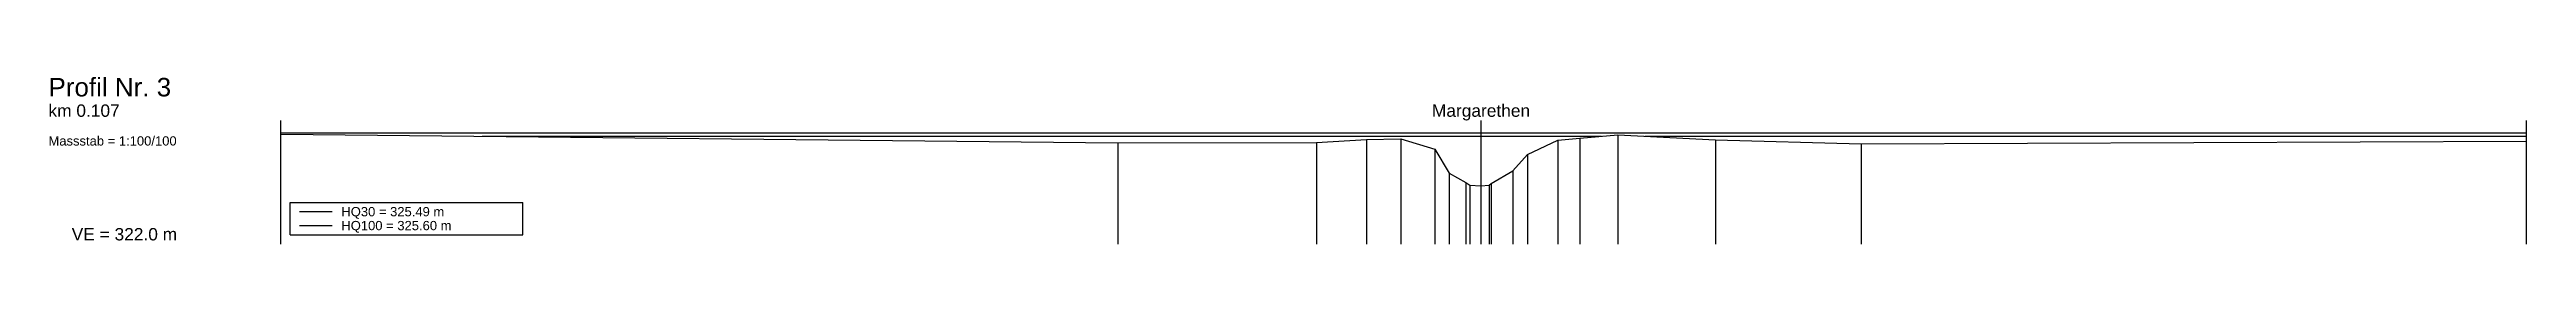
# Model space of a CAD drawing. Header units: millimetres. Extents: x -8 to 79, y -83 to 317.
# Drawn here: x -7.5 to 72.5, y -38 to -32.6 of the extents above; entities that cross this region are included whole.
import ezdxf
from ezdxf.enums import TextEntityAlignment as Align

# ---------------------------------------------------------------- set-up
doc = ezdxf.new("R2010")
doc.units = ezdxf.units.MM
doc.styles.get("Standard").update_dxf_attribs({"font": 'arial.ttf'})

msp = doc.modelspace()

# ---------------------------------------------------------------- texts
for s, height, p in [('Profil Nr. 3', 0.6, (-7.5, -33.4)), ('km 0.107', 0.4, (-7.5, -34)), ('Massstab = 1:100/100', 0.3, (-7.5, -34.9)), ('VE = 322.0 m', 0.4, (-6.75, -38))]:
    msp.add_text(s, height=height).set_placement(p, align=Align.BOTTOM_LEFT)
at = {"color": 1}
msp.add_text('Margarethen', height=0.4, dxfattribs=at).set_placement((38.72, -34), align=Align.BOTTOM_CENTER)
for s, p in [('HQ30 = 325.49 m', (1.95, -36.95)), ('HQ100 = 325.60 m', (1.95, -37.4))]:
    msp.add_text(s, height=0.3).set_placement(p, align=Align.MIDDLE_LEFT)

# ---------------------------------------------------------------- linework, layer by layer
at = {"layer": 'axis', "color": 1}
msp.add_line((38.72, -38), (38.72, -34), dxfattribs=at)
at = {"layer": 'frame'}
for p, q in [((0, -38), (0, -34)), ((72.45, -38), (72.45, -34)), ((0.3, -37.7), (0.3, -36.65)), ((0.3, -36.65), (7.8, -36.65)), ((7.8, -37.7), (7.8, -36.65)), ((0.3, -37.7), (7.8, -37.7))]:
    msp.add_line(p, q, dxfattribs=at)
at = {"layer": 'HQ100', "color": 3}
for p, q in [((0, -34.401), (72.45, -34.401)), ((0.6, -37.4), (1.65, -37.4))]:
    msp.add_line(p, q, dxfattribs=at)
at = {"layer": 'HQ30', "color": 2}
for p, q in [((6.491, -34.507), (42.603, -34.507)), ((44.009, -34.507), (72.45, -34.507)), ((0.6, -36.95), (1.65, -36.95))]:
    msp.add_line(p, q, dxfattribs=at)
at = {"layer": 'marker', "color": 253}
for p, q in [((27.006, -34.72), (27.006, -38)), ((33.415, -34.71), (33.415, -38)), ((35.027, -34.61), (35.027, -38)), ((36.135, -34.59), (36.135, -38)), ((37.232, -34.93), (37.232, -38)), ((40.222, -35.1), (40.222, -38)), ((41.199, -34.64), (41.199, -38)), ((41.903, -34.57), (41.903, -38)), ((43.131, -34.46), (43.131, -38)), ((46.286, -34.63), (46.286, -38)), ((50.986, -34.75), (50.986, -38)), ((37.696, -35.7), (37.696, -38)), ((39.749, -35.63), (39.749, -38)), ((38.229, -36.01), (38.229, -38)), ((38.359, -36.09), (38.359, -38)), ((38.712, -36.11), (38.712, -38)), ((38.983, -36.09), (38.983, -38)), ((39.044, -36.04), (39.044, -38))]:
    msp.add_line(p, q, dxfattribs=at)
at = {"layer": 'profile'}
msp.add_lwpolyline([(0, -34.44), (27.006, -34.72), (33.415, -34.71), (35.027, -34.61), (36.135, -34.59), (37.232, -34.93), (37.696, -35.7), (38.229, -36.01), (38.359, -36.09), (38.712, -36.11), (38.983, -36.09), (39.044, -36.04), (39.749, -35.63), (40.222, -35.1), (41.199, -34.64), (41.903, -34.57), (43.131, -34.46), (46.286, -34.63), (50.986, -34.75), (72.45, -34.67)], dxfattribs=at)

msp.set_redraw_order([(e.dxf.handle, doc.entitydb.next_handle()) for e in msp.query("TEXT MTEXT ATTDEF DIMENSION ARC_DIMENSION")])  # texts and dimensions are drawn at this point

doc.saveas('drawing.dxf')
